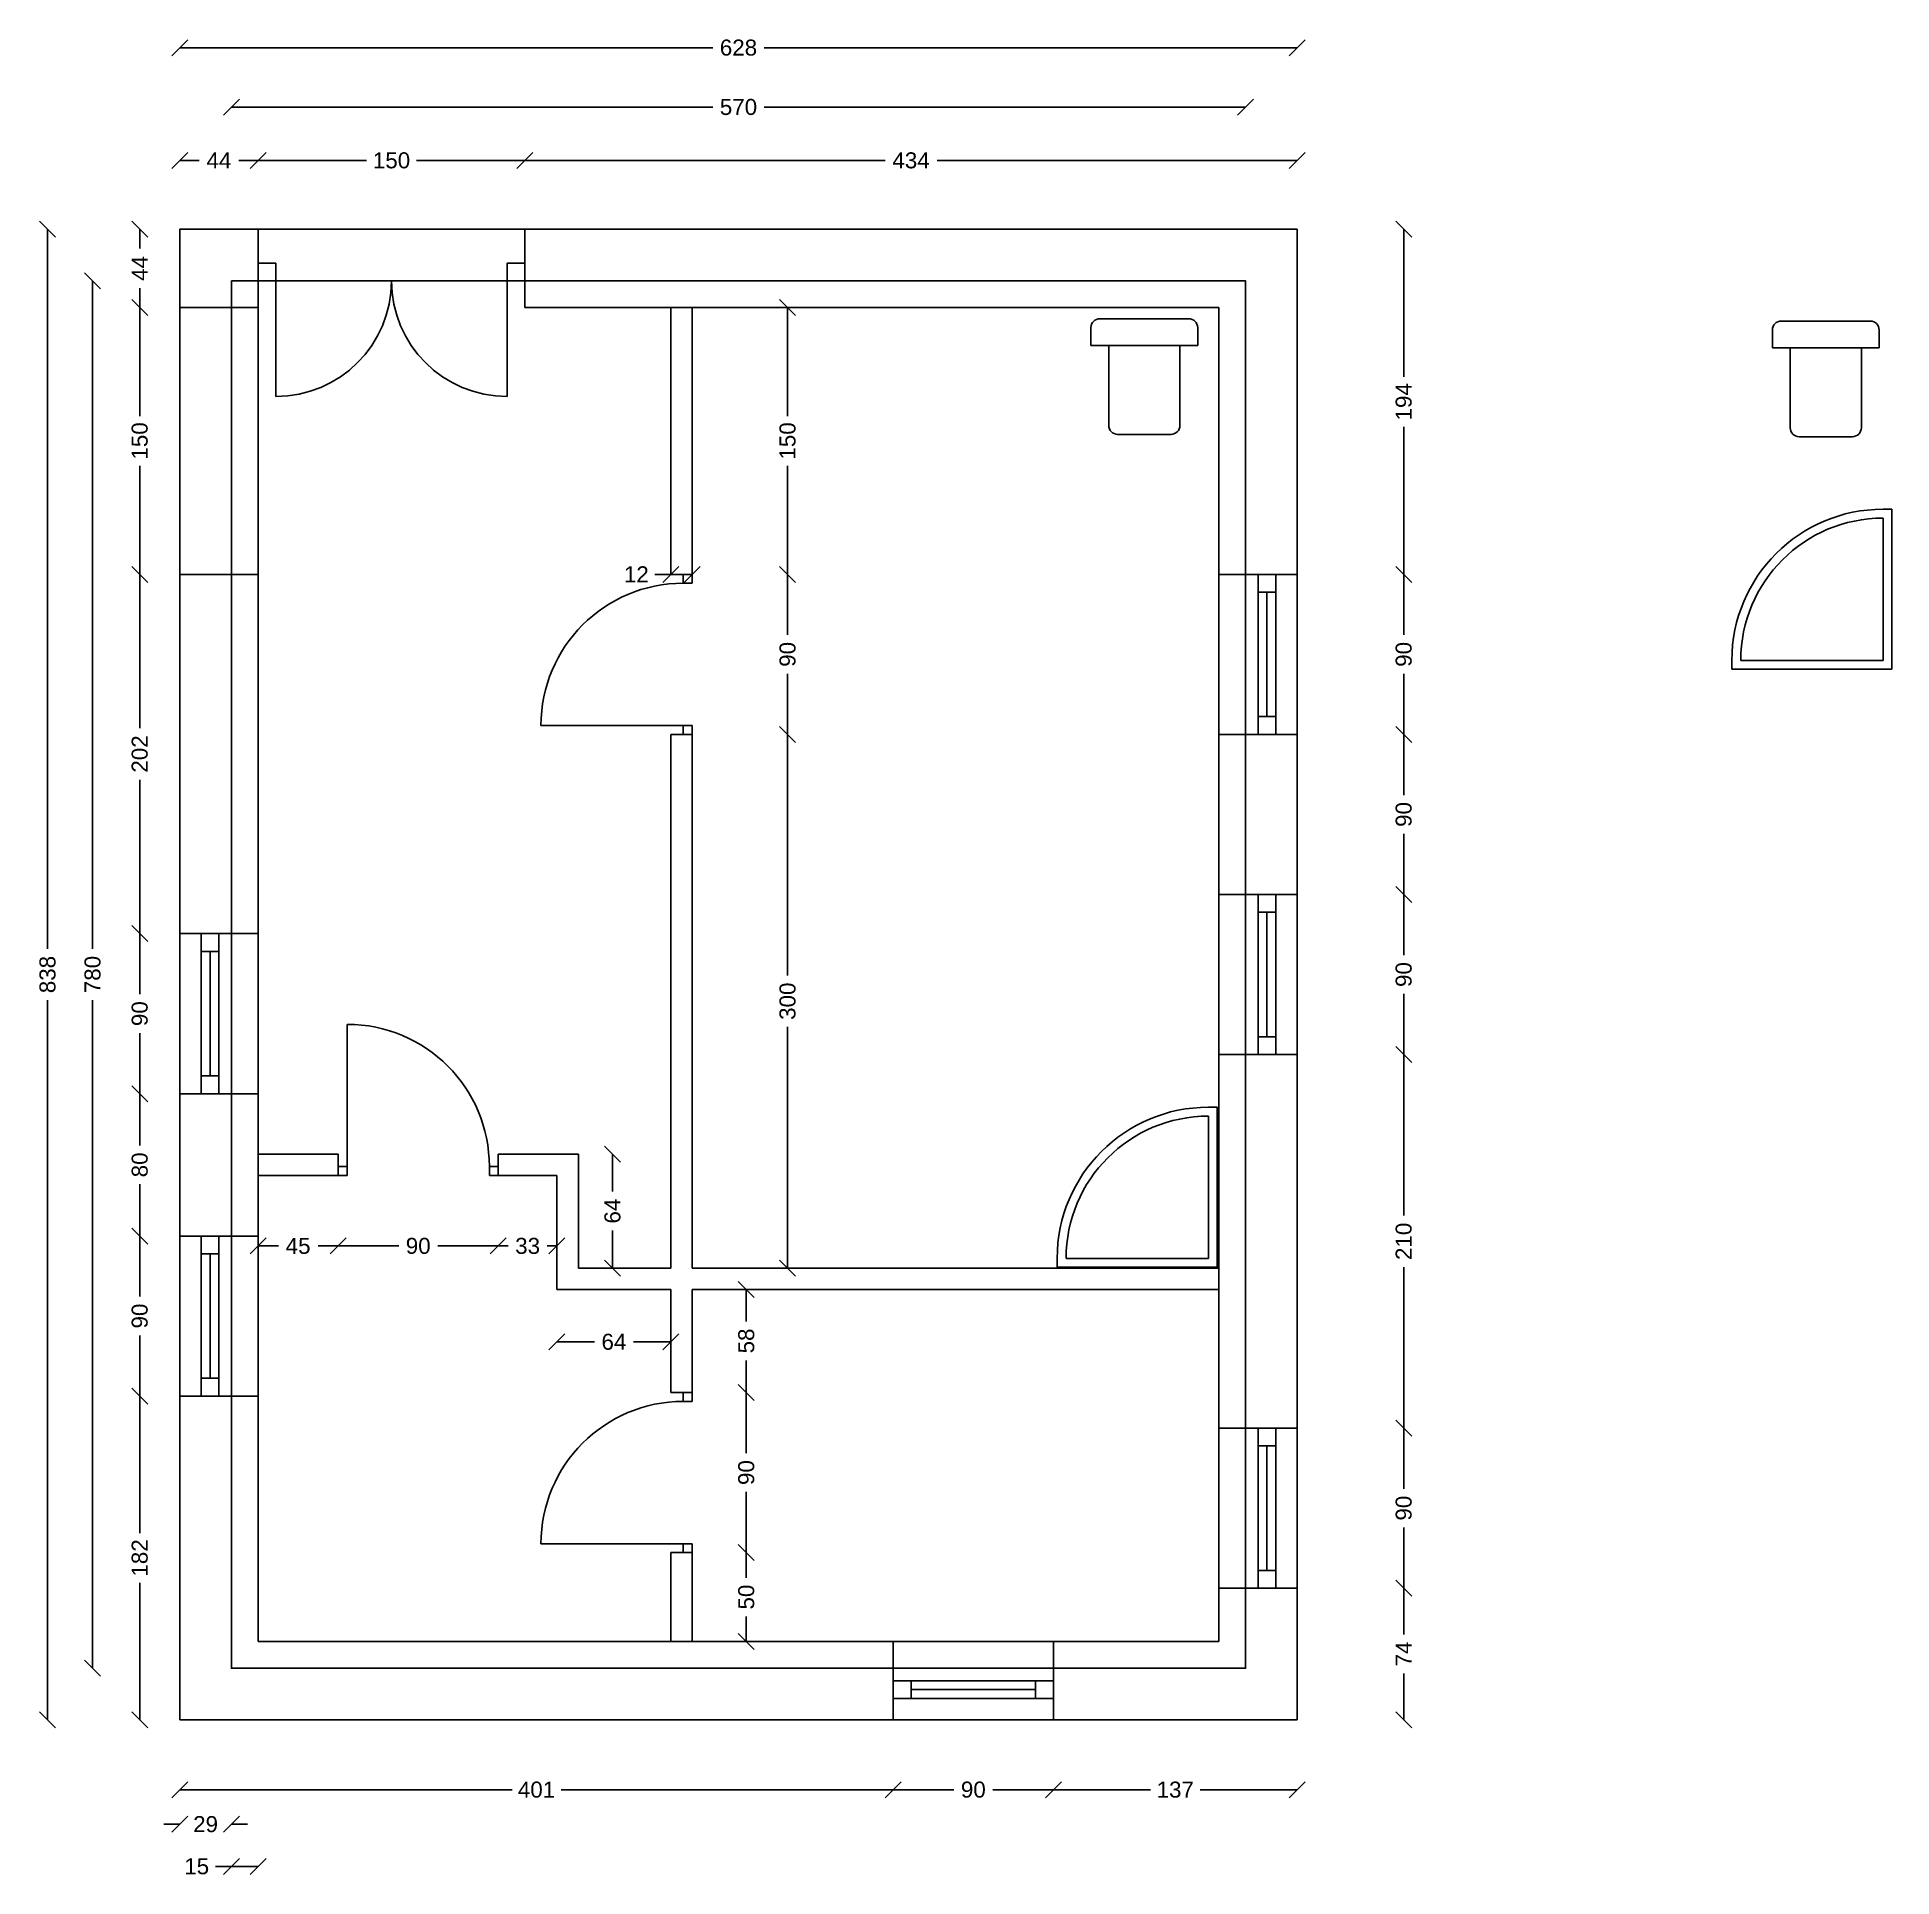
# Model space of a CAD drawing. Header units: millimetres. Extents: x 223 to 1265, y 223 to 1257.
import ezdxf

# ---------------------------------------------------------------- set-up
doc = ezdxf.new("R2010")
doc.units = ezdxf.units.MM
for name, color, linetype in [('Osie', 240, 'Continuous'), ('Stolarka', 200, 'Continuous'), ('Wymiar', 50, 'Continuous'), ('Ściany działowe', 150, 'Continuous'), ('Ściany nośne', 80, 'Continuous')]:
    doc.layers.add(name, color=color, linetype=linetype)
doc.styles.get("Standard").update_dxf_attribs({"font": 'arial.ttf'})
doc.dimstyles.new('Wymiar-styl', dxfattribs={"dimscale": 50, "dimtxt": 0.18, "dimasz": 0.18, "dimexe": 0.18, "dimexo": 0.0625, "dimgap": 0.09, "dimtad": 0, "dimdec": 0, "dimzin": 0, "dimdsep": 46, "dimtxsty": 'Standard', "dimblk": 'OBLIQUE', "dimcen": 0.09, "dimse1": 1, "dimse2": 1, "dimadec": 0, "dimazin": 0, "dimtfac": 1, "dimtdec": 0, "dimtofl": 0, "dimtmove": 0, "dimatfit": 3, "dimfxl": 1, "dimtolj": 1, "dimtzin": 0, "dimarcsym": 0})

msp = doc.modelspace()

# ---------------------------------------------------------------- blocks, each defined once
blk = doc.blocks.new('sedes')
at = {"layer": 'Stolarka'}
for p, q in [((25, 65), (-25, 65)), ((-30, 60), (-30, 50)), ((30, 50), (30, 60)), ((-30, 50), (-20, 50)), ((-20, 50), (20, 50)), ((-20, 5), (-20, 50)), ((20, 50), (20, 5)), ((20, 50), (30, 50)), ((15, 0), (-15, 0))]:
    blk.add_line(p, q, dxfattribs=at)
for centre, start, end in [((-25, 60), 90, 180), ((25, 60), 0, 90), ((-15, 5), 180, 270), ((15, 5), 270, 0)]:
    blk.add_arc(centre, 5, start, end, dxfattribs=at)
blk = doc.blocks.new('prysznic')
at = {"layer": 'Stolarka'}
for p, q in [((0, 90), (-5, 90)), ((-5, 5), (-5, 85)), ((0, 0), (0, 90)), ((-90, 0), (-90, 5)), ((-90, 0), (0, 0)), ((-85, 5), (-5, 5))]:
    blk.add_line(p, q, dxfattribs=at)
for radius in [85, 80]:
    blk.add_arc((-5, 5), radius, 90, 180, dxfattribs=at)
blk = doc.blocks.new('_Oblique')
at = {"color": 0, "linetype": 'ByBlock', "lineweight": -2}
blk.add_line((-0.5, -0.5), (0.5, 0.5), dxfattribs=at)
blk = doc.blocks.new('*D9')
at = {"layer": 'Defpoints', "color": 0, "transparency": 16777216}
for p in [(931.1, 1251.3), (303.1, 1149.2), (931.1, 1149.2)]:
    blk.add_point(p, dxfattribs=at)
at = {"layer": 'Wymiar', "color": 0, "lineweight": -2, "transparency": 16777216}
for p, q in [((303.1, 1251.3), (602.7, 1251.3)), ((931.1, 1251.3), (631.6, 1251.3))]:
    blk.add_line(p, q, dxfattribs=at)
at = {"layer": 'Wymiar', "color": 0, "lineweight": -2, "transparency": 16777216, "xscale": 9, "yscale": 9, "zscale": 9, "rotation": 180}
blk.add_blockref('_Oblique', (303.1, 1251.3), dxfattribs=at)
at = {"layer": 'Wymiar', "color": 0, "lineweight": -2, "transparency": 16777216, "xscale": 9, "yscale": 9, "zscale": 9}
blk.add_blockref('_Oblique', (931.1, 1251.3), dxfattribs=at)
at = {"layer": 'Wymiar', "color": 0, "transparency": 16777216, "insert": (617.1, 1251.3), "char_height": 9, "attachment_point": 5}
blk.add_mtext('\\A1;628', dxfattribs=at)
blk = doc.blocks.new('*D10')
at = {"layer": 'Defpoints', "color": 0, "transparency": 16777216}
for p in [(902.1, 1217.9), (332.1, 1120.2), (902.1, 1120.2)]:
    blk.add_point(p, dxfattribs=at)
at = {"layer": 'Wymiar', "color": 0, "lineweight": -2, "transparency": 16777216}
for p, q in [((332.1, 1217.9), (602.7, 1217.9)), ((902.1, 1217.9), (631.6, 1217.9))]:
    blk.add_line(p, q, dxfattribs=at)
at = {"layer": 'Wymiar', "color": 0, "lineweight": -2, "transparency": 16777216, "xscale": 9, "yscale": 9, "zscale": 9, "rotation": 180}
blk.add_blockref('_Oblique', (332.1, 1217.9), dxfattribs=at)
at = {"layer": 'Wymiar', "color": 0, "lineweight": -2, "transparency": 16777216, "xscale": 9, "yscale": 9, "zscale": 9}
blk.add_blockref('_Oblique', (902.1, 1217.9), dxfattribs=at)
at = {"layer": 'Wymiar', "color": 0, "transparency": 16777216, "insert": (617.1, 1217.9), "char_height": 9, "attachment_point": 5}
blk.add_mtext('\\A1;570', dxfattribs=at)
blk = doc.blocks.new('*D12')
at = {"layer": 'Defpoints', "color": 0, "transparency": 16777216}
for p in [(347.1, 1187.9), (303.1, 1149.2), (347.1, 1149.2)]:
    blk.add_point(p, dxfattribs=at)
at = {"layer": 'Wymiar', "color": 0, "lineweight": -2, "transparency": 16777216}
for p, q in [((303.1, 1187.9), (314, 1187.9)), ((347.1, 1187.9), (336.2, 1187.9))]:
    blk.add_line(p, q, dxfattribs=at)
at = {"layer": 'Wymiar', "color": 0, "lineweight": -2, "transparency": 16777216, "xscale": 9, "yscale": 9, "zscale": 9, "rotation": 180}
blk.add_blockref('_Oblique', (303.1, 1187.9), dxfattribs=at)
at = {"layer": 'Wymiar', "color": 0, "lineweight": -2, "transparency": 16777216, "xscale": 9, "yscale": 9, "zscale": 9}
blk.add_blockref('_Oblique', (347.1, 1187.9), dxfattribs=at)
at = {"layer": 'Wymiar', "color": 0, "transparency": 16777216, "insert": (325.1, 1187.9), "char_height": 9, "attachment_point": 5}
blk.add_mtext('\\A1;44', dxfattribs=at)
blk = doc.blocks.new('*D13')
at = {"layer": 'Defpoints', "color": 0, "transparency": 16777216}
for p in [(497.1, 1187.9), (347.1, 1149.2), (497.1, 1149.2)]:
    blk.add_point(p, dxfattribs=at)
at = {"layer": 'Wymiar', "color": 0, "lineweight": -2, "transparency": 16777216}
for p, q in [((347.1, 1187.9), (408.1, 1187.9)), ((497.1, 1187.9), (436.1, 1187.9))]:
    blk.add_line(p, q, dxfattribs=at)
at = {"layer": 'Wymiar', "color": 0, "lineweight": -2, "transparency": 16777216, "xscale": 9, "yscale": 9, "zscale": 9, "rotation": 180}
blk.add_blockref('_Oblique', (347.1, 1187.9), dxfattribs=at)
at = {"layer": 'Wymiar', "color": 0, "lineweight": -2, "transparency": 16777216, "xscale": 9, "yscale": 9, "zscale": 9}
blk.add_blockref('_Oblique', (497.1, 1187.9), dxfattribs=at)
at = {"layer": 'Wymiar', "color": 0, "transparency": 16777216, "insert": (422.1, 1187.9), "char_height": 9, "attachment_point": 5}
blk.add_mtext('\\A1;150', dxfattribs=at)
blk = doc.blocks.new('*D15')
at = {"layer": 'Defpoints', "color": 0, "transparency": 16777216}
for p in [(931.1, 1187.9), (497.1, 1149.2), (931.1, 1149.2)]:
    blk.add_point(p, dxfattribs=at)
at = {"layer": 'Wymiar', "color": 0, "lineweight": -2, "transparency": 16777216}
for p, q in [((497.1, 1187.9), (699.5, 1187.9)), ((931.1, 1187.9), (728.7, 1187.9))]:
    blk.add_line(p, q, dxfattribs=at)
at = {"layer": 'Wymiar', "color": 0, "lineweight": -2, "transparency": 16777216, "xscale": 9, "yscale": 9, "zscale": 9, "rotation": 180}
blk.add_blockref('_Oblique', (497.1, 1187.9), dxfattribs=at)
at = {"layer": 'Wymiar', "color": 0, "lineweight": -2, "transparency": 16777216, "xscale": 9, "yscale": 9, "zscale": 9}
blk.add_blockref('_Oblique', (931.1, 1187.9), dxfattribs=at)
at = {"layer": 'Wymiar', "color": 0, "transparency": 16777216, "insert": (714.1, 1187.9), "char_height": 9, "attachment_point": 5}
blk.add_mtext('\\A1;434', dxfattribs=at)
blk = doc.blocks.new('*D16')
at = {"layer": 'Defpoints', "color": 0, "transparency": 16777216}
for p in [(931.1, 1149.2), (931.1, 955.2), (991, 955.2)]:
    blk.add_point(p, dxfattribs=at)
at = {"layer": 'Wymiar', "color": 0, "lineweight": -2, "transparency": 16777216}
for p, q in [((991, 1149.2), (991, 1066.2)), ((991, 955.2), (991, 1038.2))]:
    blk.add_line(p, q, dxfattribs=at)
at = {"layer": 'Wymiar', "color": 0, "lineweight": -2, "transparency": 16777216, "xscale": 9, "yscale": 9, "zscale": 9}
for p, rotation in [((991, 1149.2), 90), ((991, 955.2), 270)]:
    blk.add_blockref('_Oblique', p, dxfattribs=dict(at, rotation=rotation))
at = {"layer": 'Wymiar', "color": 0, "transparency": 16777216, "insert": (991, 1052.2), "char_height": 9, "attachment_point": 5, "rotation": 90}
blk.add_mtext('\\A1;194', dxfattribs=at)
blk = doc.blocks.new('*D17')
at = {"layer": 'Defpoints', "color": 0, "transparency": 16777216}
for p in [(931.1, 955.2), (991, 955.2), (931.1, 865.2)]:
    blk.add_point(p, dxfattribs=at)
at = {"layer": 'Wymiar', "color": 0, "lineweight": -2, "transparency": 16777216}
for p, q in [((991, 955.2), (991, 921.1)), ((991, 865.2), (991, 899.3))]:
    blk.add_line(p, q, dxfattribs=at)
at = {"layer": 'Wymiar', "color": 0, "lineweight": -2, "transparency": 16777216, "xscale": 9, "yscale": 9, "zscale": 9}
for p, rotation in [((991, 955.2), 90), ((991, 865.2), 270)]:
    blk.add_blockref('_Oblique', p, dxfattribs=dict(at, rotation=rotation))
at = {"layer": 'Wymiar', "color": 0, "transparency": 16777216, "insert": (991, 910.2), "char_height": 9, "attachment_point": 5, "rotation": 90}
blk.add_mtext('\\A1;90', dxfattribs=at)
blk = doc.blocks.new('*D18')
at = {"layer": 'Defpoints', "color": 0, "transparency": 16777216}
for p in [(931.1, 865.2), (991, 865.2), (931.1, 775.2)]:
    blk.add_point(p, dxfattribs=at)
at = {"layer": 'Wymiar', "color": 0, "lineweight": -2, "transparency": 16777216}
for p, q in [((991, 865.2), (991, 831.1)), ((991, 775.2), (991, 809.3))]:
    blk.add_line(p, q, dxfattribs=at)
at = {"layer": 'Wymiar', "color": 0, "lineweight": -2, "transparency": 16777216, "xscale": 9, "yscale": 9, "zscale": 9}
for p, rotation in [((991, 865.2), 90), ((991, 775.2), 270)]:
    blk.add_blockref('_Oblique', p, dxfattribs=dict(at, rotation=rotation))
at = {"layer": 'Wymiar', "color": 0, "transparency": 16777216, "insert": (991, 820.2), "char_height": 9, "attachment_point": 5, "rotation": 90}
blk.add_mtext('\\A1;90', dxfattribs=at)
blk = doc.blocks.new('*D19')
at = {"layer": 'Defpoints', "color": 0, "transparency": 16777216}
for p in [(931.1, 775.2), (991, 775.2), (931.1, 685.2)]:
    blk.add_point(p, dxfattribs=at)
at = {"layer": 'Wymiar', "color": 0, "lineweight": -2, "transparency": 16777216}
for p, q in [((991, 775.2), (991, 741.1)), ((991, 685.2), (991, 719.3))]:
    blk.add_line(p, q, dxfattribs=at)
at = {"layer": 'Wymiar', "color": 0, "lineweight": -2, "transparency": 16777216, "xscale": 9, "yscale": 9, "zscale": 9}
for p, rotation in [((991, 775.2), 90), ((991, 685.2), 270)]:
    blk.add_blockref('_Oblique', p, dxfattribs=dict(at, rotation=rotation))
at = {"layer": 'Wymiar', "color": 0, "transparency": 16777216, "insert": (991, 730.2), "char_height": 9, "attachment_point": 5, "rotation": 90}
blk.add_mtext('\\A1;90', dxfattribs=at)
blk = doc.blocks.new('*D20')
at = {"layer": 'Defpoints', "color": 0, "transparency": 16777216}
for p in [(931.1, 685.2), (991, 685.2), (931.1, 475.2)]:
    blk.add_point(p, dxfattribs=at)
at = {"layer": 'Wymiar', "color": 0, "lineweight": -2, "transparency": 16777216}
for p, q in [((991, 685.2), (991, 594.7)), ((991, 475.2), (991, 565.7))]:
    blk.add_line(p, q, dxfattribs=at)
at = {"layer": 'Wymiar', "color": 0, "lineweight": -2, "transparency": 16777216, "xscale": 9, "yscale": 9, "zscale": 9}
for p, rotation in [((991, 685.2), 90), ((991, 475.2), 270)]:
    blk.add_blockref('_Oblique', p, dxfattribs=dict(at, rotation=rotation))
at = {"layer": 'Wymiar', "color": 0, "transparency": 16777216, "insert": (991, 580.2), "char_height": 9, "attachment_point": 5, "rotation": 90}
blk.add_mtext('\\A1;210', dxfattribs=at)
blk = doc.blocks.new('*D21')
at = {"layer": 'Defpoints', "color": 0, "transparency": 16777216}
for p in [(931.1, 475.2), (991, 475.2), (931.1, 385.2)]:
    blk.add_point(p, dxfattribs=at)
at = {"layer": 'Wymiar', "color": 0, "lineweight": -2, "transparency": 16777216}
for p, q in [((991, 475.2), (991, 441.1)), ((991, 385.2), (991, 419.3))]:
    blk.add_line(p, q, dxfattribs=at)
at = {"layer": 'Wymiar', "color": 0, "lineweight": -2, "transparency": 16777216, "xscale": 9, "yscale": 9, "zscale": 9}
for p, rotation in [((991, 475.2), 90), ((991, 385.2), 270)]:
    blk.add_blockref('_Oblique', p, dxfattribs=dict(at, rotation=rotation))
at = {"layer": 'Wymiar', "color": 0, "transparency": 16777216, "insert": (991, 430.2), "char_height": 9, "attachment_point": 5, "rotation": 90}
blk.add_mtext('\\A1;90', dxfattribs=at)
blk = doc.blocks.new('*D22')
at = {"layer": 'Defpoints', "color": 0, "transparency": 16777216}
for p in [(931.1, 385.2), (991, 385.2), (931.1, 311.2)]:
    blk.add_point(p, dxfattribs=at)
at = {"layer": 'Wymiar', "color": 0, "lineweight": -2, "transparency": 16777216}
for p, q in [((991, 385.2), (991, 359.1)), ((991, 311.2), (991, 337.3))]:
    blk.add_line(p, q, dxfattribs=at)
at = {"layer": 'Wymiar', "color": 0, "lineweight": -2, "transparency": 16777216, "xscale": 9, "yscale": 9, "zscale": 9}
for p, rotation in [((991, 385.2), 90), ((991, 311.2), 270)]:
    blk.add_blockref('_Oblique', p, dxfattribs=dict(at, rotation=rotation))
at = {"layer": 'Wymiar', "color": 0, "transparency": 16777216, "insert": (991, 348.2), "char_height": 9, "attachment_point": 5, "rotation": 90}
blk.add_mtext('\\A1;74', dxfattribs=at)
blk = doc.blocks.new('*D23')
at = {"layer": 'Defpoints', "color": 0, "transparency": 16777216}
for p in [(794.1, 311.2), (931.1, 311.2), (794.1, 271.9)]:
    blk.add_point(p, dxfattribs=at)
at = {"layer": 'Wymiar', "color": 0, "lineweight": -2, "transparency": 16777216}
for p, q in [((794.1, 271.9), (848.6, 271.9)), ((931.1, 271.9), (876.6, 271.9))]:
    blk.add_line(p, q, dxfattribs=at)
at = {"layer": 'Wymiar', "color": 0, "lineweight": -2, "transparency": 16777216, "xscale": 9, "yscale": 9, "zscale": 9, "rotation": 180}
blk.add_blockref('_Oblique', (794.1, 271.9), dxfattribs=at)
at = {"layer": 'Wymiar', "color": 0, "lineweight": -2, "transparency": 16777216, "xscale": 9, "yscale": 9, "zscale": 9}
blk.add_blockref('_Oblique', (931.1, 271.9), dxfattribs=at)
at = {"layer": 'Wymiar', "color": 0, "transparency": 16777216, "insert": (862.6, 271.9), "char_height": 9, "attachment_point": 5}
blk.add_mtext('\\A1;137', dxfattribs=at)
blk = doc.blocks.new('*D24')
at = {"layer": 'Defpoints', "color": 0, "transparency": 16777216}
for p in [(704.1, 311.2), (794.1, 311.2), (704.1, 271.9)]:
    blk.add_point(p, dxfattribs=at)
at = {"layer": 'Wymiar', "color": 0, "lineweight": -2, "transparency": 16777216}
for p, q in [((704.1, 271.9), (738.2, 271.9)), ((794.1, 271.9), (760.1, 271.9))]:
    blk.add_line(p, q, dxfattribs=at)
at = {"layer": 'Wymiar', "color": 0, "lineweight": -2, "transparency": 16777216, "xscale": 9, "yscale": 9, "zscale": 9, "rotation": 180}
blk.add_blockref('_Oblique', (704.1, 271.9), dxfattribs=at)
at = {"layer": 'Wymiar', "color": 0, "lineweight": -2, "transparency": 16777216, "xscale": 9, "yscale": 9, "zscale": 9}
blk.add_blockref('_Oblique', (794.1, 271.9), dxfattribs=at)
at = {"layer": 'Wymiar', "color": 0, "transparency": 16777216, "insert": (749.1, 271.9), "char_height": 9, "attachment_point": 5}
blk.add_mtext('\\A1;90', dxfattribs=at)
blk = doc.blocks.new('*D25')
at = {"layer": 'Defpoints', "color": 0, "transparency": 16777216}
for p in [(303.1, 311.2), (704.1, 311.2), (303.1, 271.9)]:
    blk.add_point(p, dxfattribs=at)
at = {"layer": 'Wymiar', "color": 0, "lineweight": -2, "transparency": 16777216}
for p, q in [((303.1, 271.9), (489.9, 271.9)), ((704.1, 271.9), (517.4, 271.9))]:
    blk.add_line(p, q, dxfattribs=at)
at = {"layer": 'Wymiar', "color": 0, "lineweight": -2, "transparency": 16777216, "xscale": 9, "yscale": 9, "zscale": 9, "rotation": 180}
blk.add_blockref('_Oblique', (303.1, 271.9), dxfattribs=at)
at = {"layer": 'Wymiar', "color": 0, "lineweight": -2, "transparency": 16777216, "xscale": 9, "yscale": 9, "zscale": 9}
blk.add_blockref('_Oblique', (704.1, 271.9), dxfattribs=at)
at = {"layer": 'Wymiar', "color": 0, "transparency": 16777216, "insert": (503.6, 271.9), "char_height": 9, "attachment_point": 5}
blk.add_mtext('\\A1;401', dxfattribs=at)
blk = doc.blocks.new('*D26')
at = {"layer": 'Defpoints', "color": 0, "transparency": 16777216}
for p in [(303.1, 340.2), (332.1, 340.2), (303.1, 252.5)]:
    blk.add_point(p, dxfattribs=at)
at = {"layer": 'Wymiar', "color": 0, "lineweight": -2, "transparency": 16777216}
for p, q in [((303.1, 252.5), (294.1, 252.5)), ((332.1, 252.5), (341.1, 252.5))]:
    blk.add_line(p, q, dxfattribs=at)
at = {"layer": 'Wymiar', "color": 0, "lineweight": -2, "transparency": 16777216, "xscale": 9, "yscale": 9, "zscale": 9}
blk.add_blockref('_Oblique', (303.1, 252.5), dxfattribs=at)
at = {"layer": 'Wymiar', "color": 0, "lineweight": -2, "transparency": 16777216, "xscale": 9, "yscale": 9, "zscale": 9, "rotation": 180}
blk.add_blockref('_Oblique', (332.1, 252.5), dxfattribs=at)
at = {"layer": 'Wymiar', "color": 0, "transparency": 16777216, "insert": (317.6, 252.5), "char_height": 9, "attachment_point": 5}
blk.add_mtext('\\A1;29', dxfattribs=at)
blk = doc.blocks.new('*D27')
at = {"layer": 'Defpoints', "color": 0, "transparency": 16777216}
for p in [(228.8, 1149.2), (303.1, 1149.2), (303.1, 311.2)]:
    blk.add_point(p, dxfattribs=at)
at = {"layer": 'Wymiar', "color": 0, "lineweight": -2, "transparency": 16777216}
for p, q in [((228.8, 1149.2), (228.8, 744.7)), ((228.8, 311.2), (228.8, 715.8))]:
    blk.add_line(p, q, dxfattribs=at)
at = {"layer": 'Wymiar', "color": 0, "lineweight": -2, "transparency": 16777216, "xscale": 9, "yscale": 9, "zscale": 9}
for p, rotation in [((228.8, 1149.2), 90), ((228.8, 311.2), 270)]:
    blk.add_blockref('_Oblique', p, dxfattribs=dict(at, rotation=rotation))
at = {"layer": 'Wymiar', "color": 0, "transparency": 16777216, "insert": (228.8, 730.2), "char_height": 9, "attachment_point": 5, "rotation": 90}
blk.add_mtext('\\A1;838', dxfattribs=at)
blk = doc.blocks.new('*D29')
at = {"layer": 'Defpoints', "color": 0, "transparency": 16777216}
for p in [(332.1, 1120.2), (254.1, 340.2), (332.1, 340.2)]:
    blk.add_point(p, dxfattribs=at)
at = {"layer": 'Wymiar', "color": 0, "lineweight": -2, "transparency": 16777216}
for p, q in [((254.1, 1120.2), (254.1, 744.6)), ((254.1, 340.2), (254.1, 715.8))]:
    blk.add_line(p, q, dxfattribs=at)
at = {"layer": 'Wymiar', "color": 0, "lineweight": -2, "transparency": 16777216, "xscale": 9, "yscale": 9, "zscale": 9}
for p, rotation in [((254.1, 1120.2), 90), ((254.1, 340.2), 270)]:
    blk.add_blockref('_Oblique', p, dxfattribs=dict(at, rotation=rotation))
at = {"layer": 'Wymiar', "color": 0, "transparency": 16777216, "insert": (254.1, 730.2), "char_height": 9, "attachment_point": 5, "rotation": 90}
blk.add_mtext('\\A1;780', dxfattribs=at)
blk = doc.blocks.new('*D30')
at = {"layer": 'Defpoints', "color": 0, "transparency": 16777216}
for p in [(280.6, 493.2), (303.1, 493.2), (303.1, 311.2)]:
    blk.add_point(p, dxfattribs=at)
at = {"layer": 'Wymiar', "color": 0, "lineweight": -2, "transparency": 16777216}
for p, q in [((280.6, 493.2), (280.6, 416.2)), ((280.6, 311.2), (280.6, 388.2))]:
    blk.add_line(p, q, dxfattribs=at)
at = {"layer": 'Wymiar', "color": 0, "lineweight": -2, "transparency": 16777216, "xscale": 9, "yscale": 9, "zscale": 9}
for p, rotation in [((280.6, 493.2), 90), ((280.6, 311.2), 270)]:
    blk.add_blockref('_Oblique', p, dxfattribs=dict(at, rotation=rotation))
at = {"layer": 'Wymiar', "color": 0, "transparency": 16777216, "insert": (280.6, 402.2), "char_height": 9, "attachment_point": 5, "rotation": 90}
blk.add_mtext('\\A1;182', dxfattribs=at)
blk = doc.blocks.new('*D31')
at = {"layer": 'Defpoints', "color": 0, "transparency": 16777216}
for p in [(280.6, 583.2), (303.1, 583.2), (303.1, 493.2)]:
    blk.add_point(p, dxfattribs=at)
at = {"layer": 'Wymiar', "color": 0, "lineweight": -2, "transparency": 16777216}
for p, q in [((280.6, 583.2), (280.6, 549.1)), ((280.6, 493.2), (280.6, 527.3))]:
    blk.add_line(p, q, dxfattribs=at)
at = {"layer": 'Wymiar', "color": 0, "lineweight": -2, "transparency": 16777216, "xscale": 9, "yscale": 9, "zscale": 9}
for p, rotation in [((280.6, 583.2), 90), ((280.6, 493.2), 270)]:
    blk.add_blockref('_Oblique', p, dxfattribs=dict(at, rotation=rotation))
at = {"layer": 'Wymiar', "color": 0, "transparency": 16777216, "insert": (280.6, 538.2), "char_height": 9, "attachment_point": 5, "rotation": 90}
blk.add_mtext('\\A1;90', dxfattribs=at)
blk = doc.blocks.new('*D32')
at = {"layer": 'Defpoints', "color": 0, "transparency": 16777216}
for p in [(280.6, 663.2), (303.1, 663.2), (303.1, 583.2)]:
    blk.add_point(p, dxfattribs=at)
at = {"layer": 'Wymiar', "color": 0, "lineweight": -2, "transparency": 16777216}
for p, q in [((280.6, 663.2), (280.6, 634.1)), ((280.6, 583.2), (280.6, 612.3))]:
    blk.add_line(p, q, dxfattribs=at)
at = {"layer": 'Wymiar', "color": 0, "lineweight": -2, "transparency": 16777216, "xscale": 9, "yscale": 9, "zscale": 9}
for p, rotation in [((280.6, 663.2), 90), ((280.6, 583.2), 270)]:
    blk.add_blockref('_Oblique', p, dxfattribs=dict(at, rotation=rotation))
at = {"layer": 'Wymiar', "color": 0, "transparency": 16777216, "insert": (280.6, 623.2), "char_height": 9, "attachment_point": 5, "rotation": 90}
blk.add_mtext('\\A1;80', dxfattribs=at)
blk = doc.blocks.new('*D33')
at = {"layer": 'Defpoints', "color": 0, "transparency": 16777216}
for p in [(280.6, 753.2), (303.1, 753.2), (303.1, 663.2)]:
    blk.add_point(p, dxfattribs=at)
at = {"layer": 'Wymiar', "color": 0, "lineweight": -2, "transparency": 16777216}
for p, q in [((280.6, 753.2), (280.6, 719.1)), ((280.6, 663.2), (280.6, 697.3))]:
    blk.add_line(p, q, dxfattribs=at)
at = {"layer": 'Wymiar', "color": 0, "lineweight": -2, "transparency": 16777216, "xscale": 9, "yscale": 9, "zscale": 9}
for p, rotation in [((280.6, 753.2), 90), ((280.6, 663.2), 270)]:
    blk.add_blockref('_Oblique', p, dxfattribs=dict(at, rotation=rotation))
at = {"layer": 'Wymiar', "color": 0, "transparency": 16777216, "insert": (280.6, 708.2), "char_height": 9, "attachment_point": 5, "rotation": 90}
blk.add_mtext('\\A1;90', dxfattribs=at)
blk = doc.blocks.new('*D34')
at = {"layer": 'Defpoints', "color": 0, "transparency": 16777216}
for p in [(280.6, 955.2), (303.1, 955.2), (303.1, 753.2)]:
    blk.add_point(p, dxfattribs=at)
at = {"layer": 'Wymiar', "color": 0, "lineweight": -2, "transparency": 16777216}
for p, q in [((280.6, 955.2), (280.6, 868.7)), ((280.6, 753.2), (280.6, 839.7))]:
    blk.add_line(p, q, dxfattribs=at)
at = {"layer": 'Wymiar', "color": 0, "lineweight": -2, "transparency": 16777216, "xscale": 9, "yscale": 9, "zscale": 9}
for p, rotation in [((280.6, 955.2), 90), ((280.6, 753.2), 270)]:
    blk.add_blockref('_Oblique', p, dxfattribs=dict(at, rotation=rotation))
at = {"layer": 'Wymiar', "color": 0, "transparency": 16777216, "insert": (280.6, 854.2), "char_height": 9, "attachment_point": 5, "rotation": 90}
blk.add_mtext('\\A1;202', dxfattribs=at)
blk = doc.blocks.new('*D35')
at = {"layer": 'Defpoints', "color": 0, "transparency": 16777216}
for p in [(280.6, 1105.2), (303.1, 1105.2), (303.1, 955.2)]:
    blk.add_point(p, dxfattribs=at)
at = {"layer": 'Wymiar', "color": 0, "lineweight": -2, "transparency": 16777216}
for p, q in [((280.6, 1105.2), (280.6, 1044.2)), ((280.6, 955.2), (280.6, 1016.2))]:
    blk.add_line(p, q, dxfattribs=at)
at = {"layer": 'Wymiar', "color": 0, "lineweight": -2, "transparency": 16777216, "xscale": 9, "yscale": 9, "zscale": 9}
for p, rotation in [((280.6, 1105.2), 90), ((280.6, 955.2), 270)]:
    blk.add_blockref('_Oblique', p, dxfattribs=dict(at, rotation=rotation))
at = {"layer": 'Wymiar', "color": 0, "transparency": 16777216, "insert": (280.6, 1030.2), "char_height": 9, "attachment_point": 5, "rotation": 90}
blk.add_mtext('\\A1;150', dxfattribs=at)
blk = doc.blocks.new('*D36')
at = {"layer": 'Defpoints', "color": 0, "transparency": 16777216}
for p in [(280.6, 1149.2), (303.1, 1149.2), (303.1, 1105.2)]:
    blk.add_point(p, dxfattribs=at)
at = {"layer": 'Wymiar', "color": 0, "lineweight": -2, "transparency": 16777216}
for p, q in [((280.6, 1149.2), (280.6, 1138.3)), ((280.6, 1105.2), (280.6, 1116.1))]:
    blk.add_line(p, q, dxfattribs=at)
at = {"layer": 'Wymiar', "color": 0, "lineweight": -2, "transparency": 16777216, "xscale": 9, "yscale": 9, "zscale": 9}
for p, rotation in [((280.6, 1149.2), 90), ((280.6, 1105.2), 270)]:
    blk.add_blockref('_Oblique', p, dxfattribs=dict(at, rotation=rotation))
at = {"layer": 'Wymiar', "color": 0, "transparency": 16777216, "insert": (280.6, 1127.2), "char_height": 9, "attachment_point": 5, "rotation": 90}
blk.add_mtext('\\A1;44', dxfattribs=at)
blk = doc.blocks.new('*D37')
at = {"layer": 'Defpoints', "color": 0, "transparency": 16777216}
for p in [(332.1, 355.2), (347.1, 355.2), (332.1, 228.8)]:
    blk.add_point(p, dxfattribs=at)
at = {"layer": 'Wymiar', "color": 0, "lineweight": -2, "transparency": 16777216}
for p, q in [((332.1, 228.8), (323.1, 228.8)), ((347.1, 228.8), (332.1, 228.8))]:
    blk.add_line(p, q, dxfattribs=at)
at = {"layer": 'Wymiar', "color": 0, "lineweight": -2, "transparency": 16777216, "xscale": 9, "yscale": 9, "zscale": 9, "rotation": 180}
blk.add_blockref('_Oblique', (332.1, 228.8), dxfattribs=at)
at = {"layer": 'Wymiar', "color": 0, "lineweight": -2, "transparency": 16777216, "xscale": 9, "yscale": 9, "zscale": 9}
blk.add_blockref('_Oblique', (347.1, 228.8), dxfattribs=at)
at = {"layer": 'Wymiar', "color": 0, "transparency": 16777216, "insert": (312.6, 228.8), "char_height": 9, "attachment_point": 5}
blk.add_mtext('\\A1;15', dxfattribs=at)
blk = doc.blocks.new('*D38')
at = {"layer": 'Defpoints', "color": 0, "transparency": 16777216}
for p in [(482.1, 617.2), (515.1, 617.2), (482.1, 577.6)]:
    blk.add_point(p, dxfattribs=at)
at = {"layer": 'Wymiar', "color": 0, "lineweight": -2, "transparency": 16777216}
for p, q in [((482.1, 577.6), (487.7, 577.6)), ((515.1, 577.6), (509.6, 577.6))]:
    blk.add_line(p, q, dxfattribs=at)
at = {"layer": 'Wymiar', "color": 0, "lineweight": -2, "transparency": 16777216, "xscale": 9, "yscale": 9, "zscale": 9, "rotation": 180}
blk.add_blockref('_Oblique', (482.1, 577.6), dxfattribs=at)
at = {"layer": 'Wymiar', "color": 0, "lineweight": -2, "transparency": 16777216, "xscale": 9, "yscale": 9, "zscale": 9}
blk.add_blockref('_Oblique', (515.1, 577.6), dxfattribs=at)
at = {"layer": 'Wymiar', "color": 0, "transparency": 16777216, "insert": (498.6, 577.6), "char_height": 9, "attachment_point": 5}
blk.add_mtext('\\A1;33', dxfattribs=at)
blk = doc.blocks.new('*D39')
at = {"layer": 'Defpoints', "color": 0, "transparency": 16777216}
for p in [(392.1, 617.2), (482.1, 617.2), (392.1, 577.6)]:
    blk.add_point(p, dxfattribs=at)
at = {"layer": 'Wymiar', "color": 0, "lineweight": -2, "transparency": 16777216}
for p, q in [((392.1, 577.6), (426.2, 577.6)), ((482.1, 577.6), (448.1, 577.6))]:
    blk.add_line(p, q, dxfattribs=at)
at = {"layer": 'Wymiar', "color": 0, "lineweight": -2, "transparency": 16777216, "xscale": 9, "yscale": 9, "zscale": 9, "rotation": 180}
blk.add_blockref('_Oblique', (392.1, 577.6), dxfattribs=at)
at = {"layer": 'Wymiar', "color": 0, "lineweight": -2, "transparency": 16777216, "xscale": 9, "yscale": 9, "zscale": 9}
blk.add_blockref('_Oblique', (482.1, 577.6), dxfattribs=at)
at = {"layer": 'Wymiar', "color": 0, "transparency": 16777216, "insert": (437.1, 577.6), "char_height": 9, "attachment_point": 5}
blk.add_mtext('\\A1;90', dxfattribs=at)
blk = doc.blocks.new('*D40')
at = {"layer": 'Defpoints', "color": 0, "transparency": 16777216}
for p in [(347.1, 617.2), (392.1, 617.2), (347.1, 577.6)]:
    blk.add_point(p, dxfattribs=at)
at = {"layer": 'Wymiar', "color": 0, "lineweight": -2, "transparency": 16777216}
for p, q in [((347.1, 577.6), (358.5, 577.6)), ((392.1, 577.6), (380.8, 577.6))]:
    blk.add_line(p, q, dxfattribs=at)
at = {"layer": 'Wymiar', "color": 0, "lineweight": -2, "transparency": 16777216, "xscale": 9, "yscale": 9, "zscale": 9, "rotation": 180}
blk.add_blockref('_Oblique', (347.1, 577.6), dxfattribs=at)
at = {"layer": 'Wymiar', "color": 0, "lineweight": -2, "transparency": 16777216, "xscale": 9, "yscale": 9, "zscale": 9}
blk.add_blockref('_Oblique', (392.1, 577.6), dxfattribs=at)
at = {"layer": 'Wymiar', "color": 0, "transparency": 16777216, "insert": (369.6, 577.6), "char_height": 9, "attachment_point": 5}
blk.add_mtext('\\A1;45', dxfattribs=at)
blk = doc.blocks.new('*D41')
at = {"layer": 'Defpoints', "color": 0, "transparency": 16777216}
for p in [(527.1, 629.2), (546.3, 629.2), (527.1, 565.2)]:
    blk.add_point(p, dxfattribs=at)
at = {"layer": 'Wymiar', "color": 0, "lineweight": -2, "transparency": 16777216}
for p, q in [((546.3, 629.2), (546.3, 608.2)), ((546.3, 565.2), (546.3, 586.3))]:
    blk.add_line(p, q, dxfattribs=at)
at = {"layer": 'Wymiar', "color": 0, "lineweight": -2, "transparency": 16777216, "xscale": 9, "yscale": 9, "zscale": 9}
for p, rotation in [((546.3, 629.2), 90), ((546.3, 565.2), 270)]:
    blk.add_blockref('_Oblique', p, dxfattribs=dict(at, rotation=rotation))
at = {"layer": 'Wymiar', "color": 0, "transparency": 16777216, "insert": (546.3, 597.2), "char_height": 9, "attachment_point": 5, "rotation": 90}
blk.add_mtext('\\A1;64', dxfattribs=at)
blk = doc.blocks.new('*D42')
at = {"layer": 'Defpoints', "color": 0, "transparency": 16777216}
for p in [(515.1, 553.2), (579.1, 553.2), (579.1, 523.7)]:
    blk.add_point(p, dxfattribs=at)
at = {"layer": 'Wymiar', "color": 0, "lineweight": -2, "transparency": 16777216}
for p, q in [((515.1, 523.7), (536.2, 523.7)), ((579.1, 523.7), (558.1, 523.7))]:
    blk.add_line(p, q, dxfattribs=at)
at = {"layer": 'Wymiar', "color": 0, "lineweight": -2, "transparency": 16777216, "xscale": 9, "yscale": 9, "zscale": 9, "rotation": 180}
blk.add_blockref('_Oblique', (515.1, 523.7), dxfattribs=at)
at = {"layer": 'Wymiar', "color": 0, "lineweight": -2, "transparency": 16777216, "xscale": 9, "yscale": 9, "zscale": 9}
blk.add_blockref('_Oblique', (579.1, 523.7), dxfattribs=at)
at = {"layer": 'Wymiar', "color": 0, "transparency": 16777216, "insert": (547.1, 523.7), "char_height": 9, "attachment_point": 5}
blk.add_mtext('\\A1;64', dxfattribs=at)
blk = doc.blocks.new('*D43')
at = {"layer": 'Defpoints', "color": 0, "transparency": 16777216}
for p in [(591.1, 405.2), (621.5, 405.2), (591.1, 355.2)]:
    blk.add_point(p, dxfattribs=at)
at = {"layer": 'Wymiar', "color": 0, "lineweight": -2, "transparency": 16777216}
for p, q in [((621.5, 405.2), (621.5, 391.1)), ((621.5, 355.2), (621.5, 369.3))]:
    blk.add_line(p, q, dxfattribs=at)
at = {"layer": 'Wymiar', "color": 0, "lineweight": -2, "transparency": 16777216, "xscale": 9, "yscale": 9, "zscale": 9}
for p, rotation in [((621.5, 405.2), 90), ((621.5, 355.2), 270)]:
    blk.add_blockref('_Oblique', p, dxfattribs=dict(at, rotation=rotation))
at = {"layer": 'Wymiar', "color": 0, "transparency": 16777216, "insert": (621.5, 380.2), "char_height": 9, "attachment_point": 5, "rotation": 90}
blk.add_mtext('\\A1;50', dxfattribs=at)
blk = doc.blocks.new('*D44')
at = {"layer": 'Defpoints', "color": 0, "transparency": 16777216}
for p in [(591.1, 495.2), (621.5, 495.2), (591.1, 405.2)]:
    blk.add_point(p, dxfattribs=at)
at = {"layer": 'Wymiar', "color": 0, "lineweight": -2, "transparency": 16777216}
for p, q in [((621.5, 495.2), (621.5, 461.1)), ((621.5, 405.2), (621.5, 439.3))]:
    blk.add_line(p, q, dxfattribs=at)
at = {"layer": 'Wymiar', "color": 0, "lineweight": -2, "transparency": 16777216, "xscale": 9, "yscale": 9, "zscale": 9}
for p, rotation in [((621.5, 495.2), 90), ((621.5, 405.2), 270)]:
    blk.add_blockref('_Oblique', p, dxfattribs=dict(at, rotation=rotation))
at = {"layer": 'Wymiar', "color": 0, "transparency": 16777216, "insert": (621.5, 450.2), "char_height": 9, "attachment_point": 5, "rotation": 90}
blk.add_mtext('\\A1;90', dxfattribs=at)
blk = doc.blocks.new('*D45')
at = {"layer": 'Defpoints', "color": 0, "transparency": 16777216}
for p in [(591.1, 553.2), (621.5, 553.2), (591.1, 495.2)]:
    blk.add_point(p, dxfattribs=at)
at = {"layer": 'Wymiar', "color": 0, "lineweight": -2, "transparency": 16777216}
for p, q in [((621.5, 553.2), (621.5, 535.2)), ((621.5, 495.2), (621.5, 513.3))]:
    blk.add_line(p, q, dxfattribs=at)
at = {"layer": 'Wymiar', "color": 0, "lineweight": -2, "transparency": 16777216, "xscale": 9, "yscale": 9, "zscale": 9}
for p, rotation in [((621.5, 553.2), 90), ((621.5, 495.2), 270)]:
    blk.add_blockref('_Oblique', p, dxfattribs=dict(at, rotation=rotation))
at = {"layer": 'Wymiar', "color": 0, "transparency": 16777216, "insert": (621.5, 524.2), "char_height": 9, "attachment_point": 5, "rotation": 90}
blk.add_mtext('\\A1;58', dxfattribs=at)
blk = doc.blocks.new('*D46')
at = {"layer": 'Defpoints', "color": 0, "transparency": 16777216}
for p in [(591.1, 865.2), (644.7, 865.2), (591.1, 565.2)]:
    blk.add_point(p, dxfattribs=at)
at = {"layer": 'Wymiar', "color": 0, "lineweight": -2, "transparency": 16777216}
for p, q in [((644.7, 865.2), (644.7, 729.6)), ((644.7, 565.2), (644.7, 700.8))]:
    blk.add_line(p, q, dxfattribs=at)
at = {"layer": 'Wymiar', "color": 0, "lineweight": -2, "transparency": 16777216, "xscale": 9, "yscale": 9, "zscale": 9}
for p, rotation in [((644.7, 865.2), 90), ((644.7, 565.2), 270)]:
    blk.add_blockref('_Oblique', p, dxfattribs=dict(at, rotation=rotation))
at = {"layer": 'Wymiar', "color": 0, "transparency": 16777216, "insert": (644.7, 715.2), "char_height": 9, "attachment_point": 5, "rotation": 90}
blk.add_mtext('\\A1;300', dxfattribs=at)
blk = doc.blocks.new('*D47')
at = {"layer": 'Defpoints', "color": 0, "transparency": 16777216}
for p in [(591.1, 955.2), (644.7, 955.2), (591.1, 865.2)]:
    blk.add_point(p, dxfattribs=at)
at = {"layer": 'Wymiar', "color": 0, "lineweight": -2, "transparency": 16777216}
for p, q in [((644.7, 955.2), (644.7, 921.1)), ((644.7, 865.2), (644.7, 899.3))]:
    blk.add_line(p, q, dxfattribs=at)
at = {"layer": 'Wymiar', "color": 0, "lineweight": -2, "transparency": 16777216, "xscale": 9, "yscale": 9, "zscale": 9}
for p, rotation in [((644.7, 955.2), 90), ((644.7, 865.2), 270)]:
    blk.add_blockref('_Oblique', p, dxfattribs=dict(at, rotation=rotation))
at = {"layer": 'Wymiar', "color": 0, "transparency": 16777216, "insert": (644.7, 910.2), "char_height": 9, "attachment_point": 5, "rotation": 90}
blk.add_mtext('\\A1;90', dxfattribs=at)
blk = doc.blocks.new('*D48')
at = {"layer": 'Defpoints', "color": 0, "transparency": 16777216}
for p in [(591.1, 1105.2), (644.7, 1105.2), (591.1, 955.2)]:
    blk.add_point(p, dxfattribs=at)
at = {"layer": 'Wymiar', "color": 0, "lineweight": -2, "transparency": 16777216}
for p, q in [((644.7, 1105.2), (644.7, 1044.2)), ((644.7, 955.2), (644.7, 1016.2))]:
    blk.add_line(p, q, dxfattribs=at)
at = {"layer": 'Wymiar', "color": 0, "lineweight": -2, "transparency": 16777216, "xscale": 9, "yscale": 9, "zscale": 9}
for p, rotation in [((644.7, 1105.2), 90), ((644.7, 955.2), 270)]:
    blk.add_blockref('_Oblique', p, dxfattribs=dict(at, rotation=rotation))
at = {"layer": 'Wymiar', "color": 0, "transparency": 16777216, "insert": (644.7, 1030.2), "char_height": 9, "attachment_point": 5, "rotation": 90}
blk.add_mtext('\\A1;150', dxfattribs=at)
blk = doc.blocks.new('*D49')
at = {"layer": 'Defpoints', "color": 0, "transparency": 16777216}
for p in [(579.1, 955.2), (579.1, 955.2), (591.1, 955.2)]:
    blk.add_point(p, dxfattribs=at)
at = {"layer": 'Wymiar', "color": 0, "lineweight": -2, "transparency": 16777216}
for p, q in [((579.1, 955.2), (570.1, 955.2)), ((591.1, 955.2), (579.1, 955.2))]:
    blk.add_line(p, q, dxfattribs=at)
at = {"layer": 'Wymiar', "color": 0, "lineweight": -2, "transparency": 16777216, "xscale": 9, "yscale": 9, "zscale": 9, "rotation": 180}
blk.add_blockref('_Oblique', (579.1, 955.2), dxfattribs=at)
at = {"layer": 'Wymiar', "color": 0, "lineweight": -2, "transparency": 16777216, "xscale": 9, "yscale": 9, "zscale": 9}
blk.add_blockref('_Oblique', (591.1, 955.2), dxfattribs=at)
at = {"layer": 'Wymiar', "color": 0, "transparency": 16777216, "insert": (559.7, 955.2), "char_height": 9, "attachment_point": 5}
blk.add_mtext('\\A1;12', dxfattribs=at)

# ---------------------------------------------------------------- dimensions: what is measured, and where the dimension line sits
at = {"layer": 'Wymiar'}
for base, p1, p2, picture, middle in [((931.1, 1251.3), (303.1, 1149.2), (931.1, 1149.2), '*D9', (617.1, 1251.3)), ((902.1, 1217.9), (332.1, 1120.2), (902.1, 1120.2), '*D10', (617.1, 1217.9)), ((931.1, 1187.9), (497.1, 1149.2), (931.1, 1149.2), '*D15', (714.1, 1187.9)), ((579.1, 955.2), (591.1, 955.2), (579.1, 955.2), '*D49', (559.7, 955.2)), ((347.1, 577.6), (392.1, 617.2), (347.1, 617.2), '*D40', (369.6, 577.6)), ((392.1, 577.6), (482.1, 617.2), (392.1, 617.2), '*D39', (437.1, 577.6)), ((482.1, 577.6), (515.1, 617.2), (482.1, 617.2), '*D38', (498.6, 577.6)), ((579.1, 523.7), (515.1, 553.2), (579.1, 553.2), '*D42', (547.1, 523.7)), ((332.1, 228.8), (347.1, 355.2), (332.1, 355.2), '*D37', (312.6, 228.8)), ((303.1, 252.5), (332.1, 340.2), (303.1, 340.2), '*D26', (317.6, 252.5)), ((303.1, 271.9), (704.1, 311.2), (303.1, 311.2), '*D25', (503.6, 271.9)), ((704.1, 271.9), (794.1, 311.2), (704.1, 311.2), '*D24', (749.1, 271.9)), ((794.1, 271.9), (931.1, 311.2), (794.1, 311.2), '*D23', (862.6, 271.9))]:
    dim = msp.add_linear_dim(base=base, p1=p1, p2=p2, dimstyle='Wymiar-styl', dxfattribs=at)
    dim.commit()
    dim.dimension.update_dxf_attribs({"geometry": picture, "text_midpoint": middle})
for base, p1, p2, picture, middle in [((347.1, 1187.9), (303.1, 1149.2), (347.1, 1149.2), '*D12', (325.1, 1187.9)), ((497.1, 1187.9), (347.1, 1149.2), (497.1, 1149.2), '*D13', (422.1, 1187.9))]:
    dim = msp.add_linear_dim(base=base, p1=p1, p2=p2, dimstyle='Wymiar-styl', override={"dimtmove": 1}, dxfattribs=at)
    dim.commit()
    dim.dimension.update_dxf_attribs({"geometry": picture, "text_midpoint": middle})
for base, p1, p2, picture, middle in [((228.8, 1149.2), (303.1, 311.2), (303.1, 1149.2), '*D27', (228.8, 730.2)), ((280.6, 1149.2), (303.1, 1105.2), (303.1, 1149.2), '*D36', (280.6, 1127.2)), ((991, 955.2), (931.1, 1149.2), (931.1, 955.2), '*D16', (991, 1052.2)), ((254.1, 340.2), (332.1, 1120.2), (332.1, 340.2), '*D29', (254.1, 730.2)), ((280.6, 1105.2), (303.1, 955.2), (303.1, 1105.2), '*D35', (280.6, 1030.2)), ((644.7, 1105.2), (591.1, 955.2), (591.1, 1105.2), '*D48', (644.7, 1030.2)), ((280.6, 955.2), (303.1, 753.2), (303.1, 955.2), '*D34', (280.6, 854.2)), ((644.7, 955.2), (591.1, 865.2), (591.1, 955.2), '*D47', (644.7, 910.2)), ((991, 955.2), (931.1, 865.2), (931.1, 955.2), '*D17', (991, 910.2)), ((644.7, 865.2), (591.1, 565.2), (591.1, 865.2), '*D46', (644.7, 715.2)), ((991, 865.2), (931.1, 775.2), (931.1, 865.2), '*D18', (991, 820.2)), ((991, 775.2), (931.1, 685.2), (931.1, 775.2), '*D19', (991, 730.2)), ((280.6, 753.2), (303.1, 663.2), (303.1, 753.2), '*D33', (280.6, 708.2)), ((991, 685.2), (931.1, 475.2), (931.1, 685.2), '*D20', (991, 580.2)), ((280.6, 663.2), (303.1, 583.2), (303.1, 663.2), '*D32', (280.6, 623.2)), ((546.3, 629.2), (527.1, 565.2), (527.1, 629.2), '*D41', (546.3, 597.2)), ((280.6, 583.2), (303.1, 493.2), (303.1, 583.2), '*D31', (280.6, 538.2)), ((621.5, 553.2), (591.1, 495.2), (591.1, 553.2), '*D45', (621.5, 524.2)), ((280.6, 493.2), (303.1, 311.2), (303.1, 493.2), '*D30', (280.6, 402.2)), ((621.5, 495.2), (591.1, 405.2), (591.1, 495.2), '*D44', (621.5, 450.2)), ((991, 475.2), (931.1, 385.2), (931.1, 475.2), '*D21', (991, 430.2)), ((621.5, 405.2), (591.1, 355.2), (591.1, 405.2), '*D43', (621.5, 380.2)), ((991, 385.2), (931.1, 311.2), (931.1, 385.2), '*D22', (991, 348.2))]:
    dim = msp.add_linear_dim(base=base, p1=p1, p2=p2, angle=90, dimstyle='Wymiar-styl', dxfattribs=at)
    dim.commit()
    dim.dimension.update_dxf_attribs({"geometry": picture, "text_midpoint": middle})

# ---------------------------------------------------------------- linework, layer by layer
for p, q in [((347.1, 1105.2), (347.1, 1120.2)), ((303.1, 1105.2), (347.1, 1105.2)), ((303.1, 955.2), (347.1, 955.2)), ((591.1, 950.2), (591.1, 955.2))]:
    msp.add_line(p, q)
at = {"layer": 'Osie'}
for p, q in [((347.1, 1120.2), (332.1, 1120.2)), ((332.1, 1120.2), (332.1, 1105.2)), ((887.1, 1120.2), (347.1, 1120.2)), ((332.1, 1105.2), (332.1, 355.2)), ((902.1, 355.2), (902.1, 1105.2)), ((347.1, 340.2), (887.1, 340.2))]:
    msp.add_line(p, q, dxfattribs=at)
for points in [[(902.1, 1105.2), (902.1, 1120.2), (887.1, 1120.2)], [(332.1, 355.2), (332.1, 340.2), (347.1, 340.2)], [(887.1, 340.2), (902.1, 340.2), (902.1, 355.2)]]:
    msp.add_lwpolyline(points, dxfattribs=at)
at = {"layer": 'Stolarka'}
for p, q in [((357.1, 1130.2), (347.1, 1130.2)), ((357.1, 1120.2), (357.1, 1130.2)), ((497.1, 1130.2), (487.1, 1130.2)), ((487.1, 1130.2), (487.1, 1120.2)), ((357.1, 1120.2), (357.1, 1055.2)), ((487.1, 1120.2), (487.1, 1055.2)), ((586.1, 955.2), (586.1, 950.2)), ((586.1, 950.2), (591.1, 950.2)), ((591.1, 950.2), (591.1, 955.2)), ((887.1, 955.2), (931.1, 955.2)), ((887.1, 955.2), (909.1, 955.2)), ((909.1, 955.2), (909.1, 865.2)), ((919.1, 955.2), (919.1, 865.2)), ((909.1, 945.2), (919.1, 945.2)), ((914.1, 945.2), (914.1, 875.2)), ((586.1, 870.2), (506.1, 870.2)), ((591.1, 870.2), (586.1, 870.2)), ((586.1, 870.2), (586.1, 865.2)), ((591.1, 865.2), (591.1, 870.2)), ((909.1, 875.2), (919.1, 875.2)), ((931.1, 865.2), (887.1, 865.2)), ((887.1, 775.2), (931.1, 775.2)), ((909.1, 775.2), (909.1, 685.2)), ((919.1, 775.2), (919.1, 685.2)), ((909.1, 765.2), (919.1, 765.2)), ((914.1, 765.2), (914.1, 695.2)), ((347.1, 753.2), (303.1, 753.2)), ((315.1, 753.2), (315.1, 743.2)), ((325.1, 753.2), (325.1, 753.2)), ((325.1, 753.2), (325.1, 663.2)), ((315.1, 743.2), (315.1, 663.2)), ((315.1, 743.2), (325.1, 743.2)), ((320.1, 743.2), (320.1, 673.2)), ((397.1, 622.2), (397.1, 702.2)), ((919.1, 695.2), (909.1, 695.2)), ((931.1, 685.2), (887.1, 685.2)), ((315.1, 673.2), (325.1, 673.2)), ((303.1, 663.2), (347.1, 663.2)), ((397.1, 622.2), (392.1, 622.2)), ((392.1, 617.2), (397.1, 617.2)), ((397.1, 617.2), (397.1, 622.2)), ((482.1, 622.2), (477.1, 622.2)), ((477.1, 622.2), (477.1, 617.2)), ((477.1, 617.2), (482.1, 617.2)), ((347.1, 583.2), (303.1, 583.2)), ((315.1, 573.2), (315.1, 583.2)), ((325.1, 583.2), (325.1, 493.2)), ((315.1, 573.2), (320.1, 573.2)), ((315.1, 573.2), (315.1, 493.2)), ((320.1, 573.2), (320.1, 503.2)), ((320.1, 573.2), (325.1, 573.2)), ((315.1, 503.2), (325.1, 503.2)), ((303.1, 493.2), (347.1, 493.2)), ((586.1, 495.2), (586.1, 490.2)), ((586.1, 490.2), (591.1, 490.2)), ((591.1, 490.2), (591.1, 495.2)), ((887.1, 475.2), (931.1, 475.2)), ((909.1, 475.2), (909.1, 385.2)), ((919.1, 475.2), (919.1, 385.2)), ((909.1, 465.2), (914.1, 465.2)), ((914.1, 465.2), (914.1, 395.2)), ((914.1, 465.2), (919.1, 465.2)), ((586.1, 410.2), (506.1, 410.2)), ((591.1, 410.2), (586.1, 410.2)), ((586.1, 410.2), (586.1, 405.2)), ((591.1, 405.2), (591.1, 410.2)), ((909.1, 395.2), (919.1, 395.2)), ((931.1, 385.2), (887.1, 385.2)), ((704.1, 311.2), (704.1, 355.2)), ((794.1, 355.2), (794.1, 311.2)), ((704.1, 333.2), (794.1, 333.2)), ((794.1, 323.2), (704.1, 323.2)), ((714.1, 323.2), (714.1, 333.2)), ((784.1, 328.2), (714.1, 328.2)), ((784.1, 333.2), (784.1, 323.2))]:
    msp.add_line(p, q, dxfattribs=at)
for centre, radius, start, end in [((357.1, 1120.2), 65, 270, 0), ((487.1, 1120.2), 65, 180, 270), ((586.1, 870.2), 80, 90, 180), ((397.1, 622.2), 80, 0, 90), ((586.1, 410.2), 80, 90, 180)]:
    msp.add_arc(centre, radius, start, end, dxfattribs=at)
at = {"layer": 'Ściany działowe'}
for p, q in [((579.1, 955.2), (579.1, 1105.2)), ((591.1, 955.2), (591.1, 1105.2)), ((591.1, 955.2), (579.1, 955.2)), ((579.1, 565.2), (579.1, 865.2)), ((591.1, 865.2), (579.1, 865.2)), ((591.1, 565.2), (591.1, 865.2)), ((392.1, 629.2), (347.1, 629.2)), ((392.1, 617.2), (392.1, 629.2)), ((527.1, 629.2), (482.1, 629.2)), ((482.1, 629.2), (482.1, 617.2)), ((527.1, 565.2), (527.1, 629.2)), ((392.1, 617.2), (347.1, 617.2)), ((515.1, 617.2), (482.1, 617.2)), ((515.1, 553.2), (515.1, 617.2)), ((579.1, 565.2), (527.1, 565.2)), ((591.1, 565.2), (887.1, 565.2)), ((579.1, 553.2), (515.1, 553.2)), ((579.1, 553.2), (579.1, 495.2)), ((591.1, 553.2), (591.1, 495.2)), ((591.1, 553.2), (887.1, 553.2)), ((591.1, 495.2), (579.1, 495.2)), ((579.1, 405.2), (579.1, 355.2)), ((579.1, 405.2), (591.1, 405.2)), ((591.1, 405.2), (591.1, 355.2))]:
    msp.add_line(p, q, dxfattribs=at)
msp.add_lwpolyline([(392.1, 622.2), (392.1, 617.2)], dxfattribs=at)
at = {"layer": 'Ściany nośne'}
for p, q in [((347.1, 1127.2), (347.1, 1149.2)), ((497.1, 1149.2), (497.1, 1105.2)), ((347.1, 1105.2), (347.1, 1127.2)), ((347.1, 1105.2), (347.1, 355.2)), ((497.1, 1105.2), (887.1, 1105.2)), ((887.1, 355.2), (887.1, 1105.2)), ((347.1, 355.2), (887.1, 355.2))]:
    msp.add_line(p, q, dxfattribs=at)
msp.add_lwpolyline([(303.1, 311.2), (931.1, 311.2), (931.1, 1149.2), (303.1, 1149.2)], close=True, dxfattribs=at)

# ---------------------------------------------------------------- block references
at = {"layer": 'Stolarka'}
for name, p in [('sedes', (845.2, 1033.9)), ('sedes', (1228.2, 1032.6)), ('prysznic', (1265.4, 901.8)), ('prysznic', (886.2, 565.6))]:
    msp.add_blockref(name, p, dxfattribs=at)

msp.set_redraw_order([(e.dxf.handle, doc.entitydb.next_handle()) for e in msp.query("TEXT MTEXT ATTDEF DIMENSION ARC_DIMENSION")])  # texts and dimensions are drawn at this point

doc.saveas('drawing.dxf')
